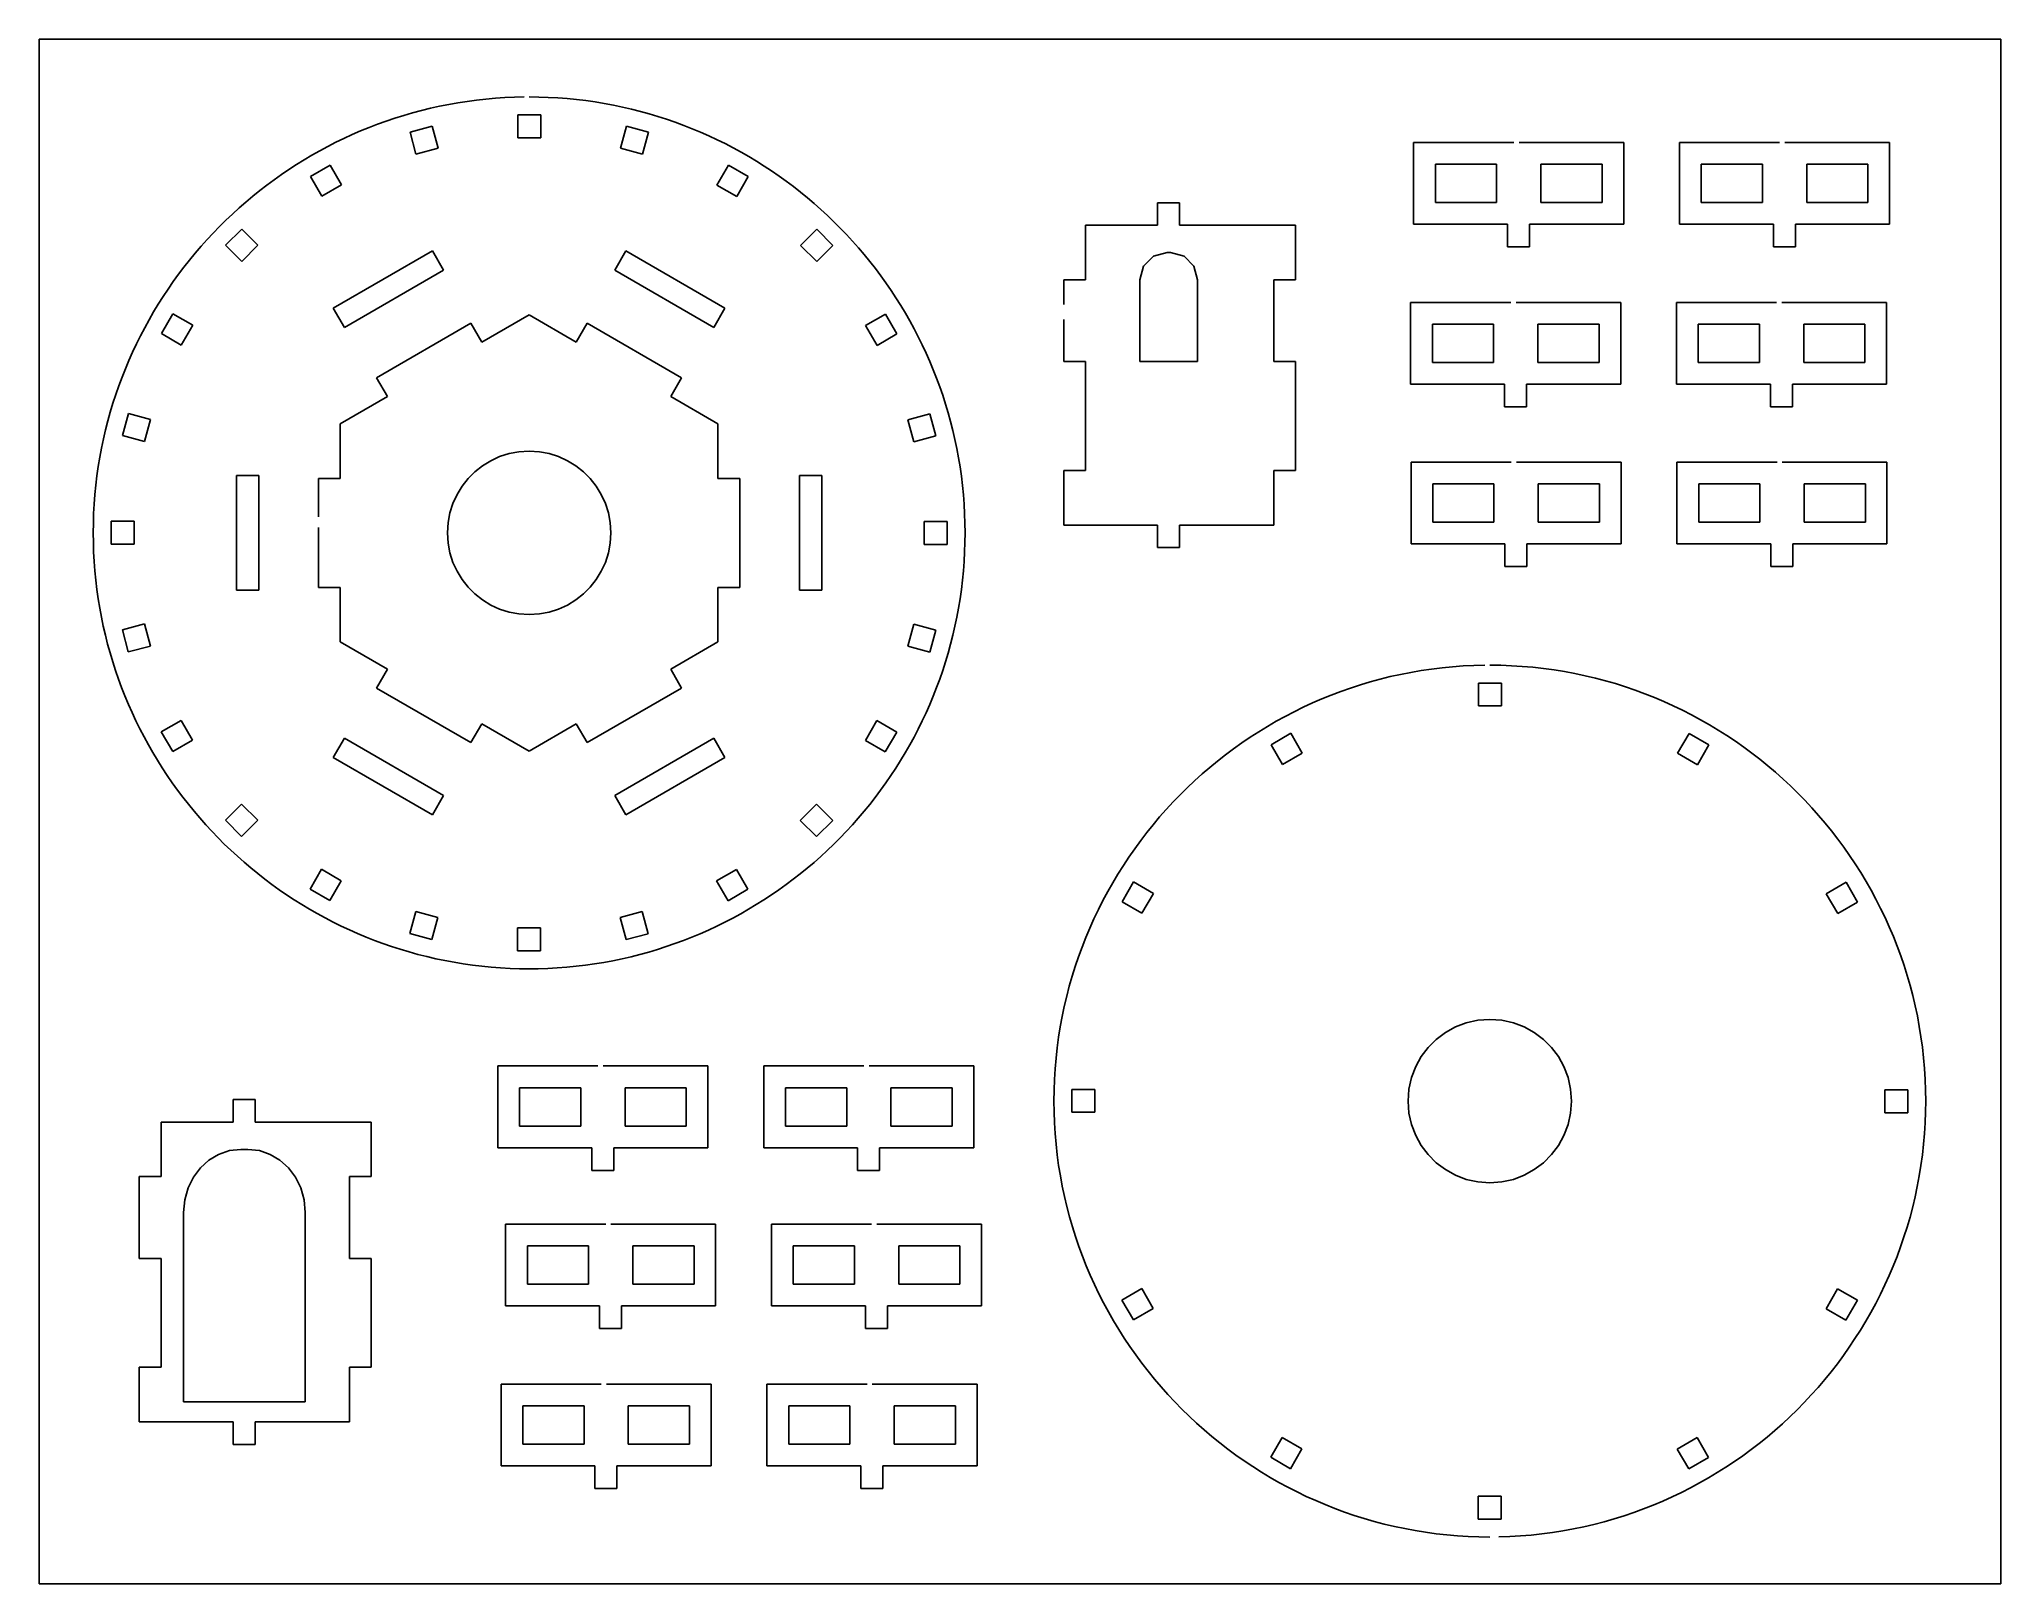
# Model space of a CAD drawing. Extents: x 302 to 619, y 367 to 617.
import ezdxf

# ---------------------------------------------------------------- set-up
doc = ezdxf.new("R2010")
doc.units = 0
doc.linetypes.add('AUSGEZOGEN', pattern=[0])
for name, color, linetype in [('01_DREHEN', 7, 'AUSGEZOGEN'), ('02_MITTEL', 2, 'AUSGEZOGEN'), ('03_DUENN', 1, 'AUSGEZOGEN')]:
    doc.layers.add(name, color=color, linetype=linetype)

msp = doc.modelspace()

# ---------------------------------------------------------------- linework, layer by layer
at = {"layer": '01_DREHEN'}
for p, q in [((369.450598, 606.60031), (367.959827, 606.33692)), ((370.951765, 606.832157), (369.450598, 606.60031)), ((372.462991, 607.032079), (370.951765, 606.832157)), ((373.98394, 607.199719), (372.462991, 607.032079)), ((375.51423, 607.334719), (373.98394, 607.199719)), ((377.053526, 607.436764), (375.51423, 607.334719)), ((378.601448, 607.50545), (377.053526, 607.436764)), ((380.157658, 607.540444), (378.601448, 607.50545)), ((382.532982, 607.528346), (380.982327, 607.545193)), ((384.075617, 607.478052), (382.532982, 607.528346)), ((385.60994, 607.394623), (384.075617, 607.478052)), ((387.135547, 607.278443), (385.60994, 607.394623)), ((388.652128, 607.129845), (387.135547, 607.278443)), ((390.159321, 606.949189), (388.652128, 607.129845)), ((391.656791, 606.73681), (390.159321, 606.949189)), ((393.144158, 606.493046), (391.656791, 606.73681)), ((394.621085, 606.218275), (393.144158, 606.493046)), ((357.846105, 603.639198), (356.451508, 603.136098)), ((359.253987, 604.113599), (357.846105, 603.639198)), ((360.674772, 604.5589), (359.253987, 604.113599)), ((362.108103, 604.974785), (360.674772, 604.5589)), ((363.553644, 605.360897), (362.108103, 604.974785)), ((365.011013, 605.716856), (363.553644, 605.360897)), ((366.479853, 606.042301), (365.011013, 605.716856)), ((367.959827, 606.33692), (366.479853, 606.042301)), ((396.087236, 605.912858), (394.621085, 606.218275)), ((397.542253, 605.577084), (396.087236, 605.912858)), ((398.985778, 605.211359), (397.542253, 605.577084)), ((400.417495, 604.815994), (398.985778, 605.211359)), ((401.837005, 604.391372), (400.417495, 604.815994)), ((403.244013, 603.937827), (401.837005, 604.391372)), ((404.638139, 603.455696), (403.244013, 603.937827)), ((406.019025, 602.945338), (404.638139, 603.455696)), ((349.689805, 600.202227), (348.382221, 599.534288)), ((351.012781, 600.843597), (349.689805, 600.202227)), ((352.350788, 601.458038), (351.012781, 600.843597)), ((353.703469, 602.045149), (352.350788, 601.458038)), ((355.07051, 602.604637), (353.703469, 602.045149)), ((356.451508, 603.136098), (355.07051, 602.604637)), ((407.386334, 602.407088), (406.019025, 602.945338)), ((408.739733, 601.841328), (407.386334, 602.407088)), ((410.07886, 601.248371), (408.739733, 601.841328)), ((411.403359, 600.628598), (410.07886, 601.248371)), ((412.712892, 599.982321), (411.403359, 600.628598)), ((540.365334, 600.174233), (524.155318, 600.174233)), ((524.155318, 600.174233), (524.155318, 586.944238)), ((558.161715, 600.174233), (541.21664, 600.174233)), ((558.161715, 586.944238), (558.161715, 600.174233)), ((583.408887, 600.174233), (567.19887, 600.174233)), ((567.19887, 600.174233), (567.19887, 586.944238)), ((601.205268, 600.174233), (584.260193, 600.174233)), ((601.205268, 586.944238), (601.205268, 600.174233)), ((344.55542, 597.374479), (343.312982, 596.603733)), ((345.814681, 598.120044), (344.55542, 597.374479)), ((347.090408, 598.840092), (345.814681, 598.120044)), ((348.382221, 599.534288), (347.090408, 598.840092)), ((414.007102, 599.309924), (412.712892, 599.982321)), ((415.28563, 598.611741), (414.007102, 599.309924)), ((416.548162, 597.888107), (415.28563, 598.611741)), ((417.794317, 597.139406), (416.548162, 597.888107)), ((419.023761, 596.365949), (417.794317, 597.139406)), ((339.690136, 594.144107), (338.518515, 593.276267)), ((340.879994, 594.9882), (339.690136, 594.144107)), ((342.087729, 595.808187), (340.879994, 594.9882)), ((343.312982, 596.603733), (342.087729, 595.808187)), ((420.236155, 595.568118), (419.023761, 596.365949)), ((421.431121, 594.746227), (420.236155, 595.568118)), ((422.608321, 593.900656), (421.431121, 594.746227)), ((423.767419, 593.03174), (422.608321, 593.900656)), ((336.231435, 591.470781), (335.116672, 590.533873)), ((337.36551, 592.385039), (336.231435, 591.470781)), ((338.518515, 593.276267), (337.36551, 592.385039)), ((424.908057, 592.139841), (423.767419, 593.03174)), ((426.029878, 591.225268), (424.908057, 592.139841)), ((427.132543, 590.288428), (426.029878, 591.225268)), ((331.891789, 587.590593), (330.85781, 586.566539)), ((332.946513, 588.59341), (331.891789, 587.590593)), ((334.021578, 589.57463), (332.946513, 588.59341)), ((335.116672, 590.533873), (334.021578, 589.57463)), ((428.215719, 589.329611), (427.132543, 590.288428)), ((429.279023, 588.349219), (428.215719, 589.329611)), ((430.322142, 587.347568), (429.279023, 588.349219)), ((482.718954, 586.764893), (482.718954, 590.424054)), ((482.718954, 590.424054), (486.274211, 590.424054)), ((486.274211, 590.424054), (486.274211, 586.764893)), ((328.853476, 584.45606), (327.883816, 583.370377)), ((329.844935, 585.521561), (328.853476, 584.45606)), ((330.85781, 586.566539), (329.844935, 585.521561)), ((431.344696, 586.325014), (430.322142, 587.347568)), ((432.346347, 585.281896), (431.344696, 586.325014)), ((433.326739, 584.218591), (432.346347, 585.281896)), ((471.041449, 577.944888), (471.041449, 586.764893)), ((471.041449, 586.764893), (482.718954, 586.764893)), ((486.274211, 586.764893), (505.046951, 586.764893)), ((505.046951, 586.764893), (505.046951, 577.944888)), ((524.155318, 586.944238), (539.361711, 586.944238)), ((539.361711, 586.944238), (539.361711, 583.285076)), ((542.916968, 583.285076), (542.916968, 586.944238)), ((542.916968, 586.944238), (558.161715, 586.944238)), ((567.19887, 586.944238), (582.405241, 586.944238)), ((582.405241, 586.944238), (582.405241, 583.285076)), ((585.960499, 583.285076), (585.960499, 586.944238)), ((585.960499, 586.944238), (601.205268, 586.944238)), ((326.0113, 581.139864), (325.109162, 579.995753)), ((326.936311, 582.264866), (326.0113, 581.139864)), ((327.883816, 583.370377), (326.936311, 582.264866)), ((434.285556, 583.135415), (433.326739, 584.218591)), ((435.222396, 582.03275), (434.285556, 583.135415)), ((436.136968, 580.910929), (435.222396, 582.03275)), ((539.361711, 583.285076), (542.916968, 583.285076)), ((582.405241, 583.285076), (585.960499, 583.285076)), ((324.230233, 578.832869), (323.374894, 577.651591)), ((325.109162, 579.995753), (324.230233, 578.832869)), ((437.028868, 579.770291), (436.136968, 580.910929)), ((437.897784, 578.611193), (437.028868, 579.770291)), ((438.743355, 577.433993), (437.897784, 578.611193)), ((467.513456, 573.928693), (467.513456, 577.944888)), ((467.513456, 577.944888), (471.041449, 577.944888)), ((505.046951, 577.944888), (501.518958, 577.944888)), ((501.518958, 577.944888), (501.518958, 564.714892)), ((321.736331, 575.235225), (320.953846, 574.000854)), ((322.543481, 576.452257), (321.736331, 575.235225)), ((323.374894, 577.651591), (322.543481, 576.452257)), ((439.565246, 576.239027), (438.743355, 577.433993)), ((440.363077, 575.026633), (439.565246, 576.239027)), ((441.136534, 573.797189), (440.363077, 575.026633)), ((320.19634, 572.749477), (319.464194, 571.481502)), ((320.953846, 574.000854), (320.19634, 572.749477)), ((441.885258, 572.551033), (441.136534, 573.797189)), ((442.608869, 571.288502), (441.885258, 572.551033)), ((539.880029, 574.295303), (523.670012, 574.295303)), ((523.670012, 574.295303), (523.670012, 561.065284)), ((557.67641, 574.295303), (540.731336, 574.295303)), ((557.67641, 561.065284), (557.67641, 574.295303)), ((582.923581, 574.295303), (566.713565, 574.295303)), ((566.713565, 574.295303), (566.713565, 561.065284)), ((600.71994, 574.295303), (583.774888, 574.295303)), ((600.71994, 561.065284), (600.71994, 574.295303)), ((318.077371, 568.897048), (317.423411, 567.581308)), ((318.757744, 570.197238), (318.077371, 568.897048)), ((319.464194, 571.481502), (318.757744, 570.197238)), ((443.307052, 570.009974), (442.608869, 571.288502)), ((443.979449, 568.715764), (443.307052, 570.009974)), ((444.625725, 567.40623), (443.979449, 568.715764)), ((467.513456, 564.714892), (467.513456, 571.524806)), ((316.796222, 566.250358), (316.196163, 564.904555)), ((317.423411, 567.581308), (316.796222, 566.250358)), ((445.245498, 566.081732), (444.625725, 567.40623)), ((445.838456, 564.742605), (445.245498, 566.081732)), ((315.078845, 562.1698), (314.562305, 560.781566)), ((315.62357, 563.544235), (315.078845, 562.1698)), ((316.196163, 564.904555), (315.62357, 563.544235)), ((446.404216, 563.389207), (445.838456, 564.742605)), ((446.942466, 562.021897), (446.404216, 563.389207)), ((447.452824, 560.641011), (446.942466, 562.021897)), ((471.041449, 564.714892), (467.513456, 564.714892)), ((471.041449, 547.074882), (471.041449, 564.714892)), ((501.518958, 564.714892), (505.046951, 564.714892)), ((505.046951, 564.714892), (505.046951, 562.509784)), ((505.046951, 562.509784), (505.046951, 560.304699)), ((314.074304, 559.379912), (313.615226, 557.965175)), ((314.562305, 560.781566), (314.074304, 559.379912)), ((447.934954, 559.246885), (447.452824, 560.641011)), ((448.388499, 557.839877), (447.934954, 559.246885)), ((505.046951, 560.304699), (505.046951, 558.099636)), ((523.670012, 561.065284), (538.876406, 561.065284)), ((538.876406, 561.065284), (538.876406, 557.406146)), ((542.431663, 557.406146), (542.431663, 561.065284)), ((542.431663, 561.065284), (557.67641, 561.065284)), ((566.713565, 561.065284), (581.919936, 561.065284)), ((581.919936, 561.065284), (581.919936, 557.406146)), ((585.475193, 557.406146), (585.475193, 561.065284)), ((585.475193, 561.065284), (600.71994, 561.065284)), ((313.185406, 556.537714), (312.785203, 555.097908)), ((313.615226, 557.965175), (313.185406, 556.537714)), ((448.813144, 556.420368), (448.388499, 557.839877)), ((449.208487, 554.988649), (448.813144, 556.420368)), ((505.046951, 558.099636), (505.046951, 555.894596)), ((505.046951, 555.894596), (505.046951, 553.689601)), ((538.876406, 557.406146), (542.431663, 557.406146)), ((581.919936, 557.406146), (585.475193, 557.406146)), ((312.414974, 553.646095), (312.075056, 552.18261)), ((312.785203, 555.097908), (312.414974, 553.646095)), ((449.574212, 553.545125), (449.208487, 554.988649)), ((449.909985, 552.090108), (449.574212, 553.545125)), ((505.046951, 553.689601), (505.046951, 551.484649)), ((311.765852, 550.707833), (311.487655, 549.222125)), ((312.075056, 552.18261), (311.765852, 550.707833)), ((450.215425, 550.623957), (449.909985, 552.090108)), ((450.490174, 549.14703), (450.215425, 550.623957)), ((505.046951, 551.484649), (505.046951, 549.279744)), ((311.025843, 546.219297), (310.842924, 544.702897)), ((311.240888, 547.725819), (311.025843, 546.219297)), ((311.487655, 549.222125), (311.240888, 547.725819)), ((450.733938, 547.659663), (450.490174, 549.14703)), ((450.946317, 546.162193), (450.733938, 547.659663)), ((451.126973, 544.655), (450.946317, 546.162193)), ((467.513456, 538.2549), (467.513456, 547.074882)), ((467.513456, 547.074882), (471.041449, 547.074882)), ((505.046951, 547.074882), (501.518958, 547.074882)), ((501.518958, 547.074882), (501.519831, 538.2549)), ((505.046951, 549.279744), (505.046951, 547.074882)), ((539.942922, 548.41635), (523.732928, 548.41635)), ((523.732928, 548.41635), (523.732928, 535.186354)), ((557.739304, 548.41635), (540.794229, 548.41635)), ((557.739304, 535.186354), (557.739304, 548.41635)), ((582.986475, 548.41635), (566.776459, 548.41635)), ((566.776459, 548.41635), (566.776459, 535.186354)), ((600.782856, 548.41635), (583.837781, 548.41635)), ((600.782856, 535.186354), (600.782856, 548.41635)), ((310.692467, 543.176975), (310.574808, 541.64189)), ((310.842924, 544.702897), (310.692467, 543.176975)), ((451.275571, 543.13842), (451.126973, 544.655)), ((451.391751, 541.612812), (451.275571, 543.13842)), ((310.490327, 540.097979), (310.439383, 538.545644)), ((310.574808, 541.64189), (310.490327, 540.097979)), ((451.47518, 540.078489), (451.391751, 541.612812)), ((451.525474, 538.535854), (451.47518, 540.078489)), ((310.439383, 538.545644), (310.422334, 536.985199)), ((310.422334, 536.985199), (310.422334, 536.985199)), ((310.422334, 536.985199), (310.439182, 535.434545)), ((451.525451, 535.433514), (451.542321, 536.985199)), ((451.542321, 536.985199), (451.525474, 538.535854)), ((451.542321, 536.985199), (451.542321, 536.985199)), ((482.719828, 538.2549), (467.513456, 538.2549)), ((482.719828, 534.595738), (482.719828, 538.2549)), ((501.519831, 538.2549), (486.275085, 538.2549)), ((486.275085, 538.2549), (486.275085, 534.595738)), ((310.439182, 535.434545), (310.489476, 533.891911)), ((310.489476, 533.891911), (310.572903, 532.357588)), ((451.39155, 532.354496), (451.47509, 533.889827)), ((451.47509, 533.889827), (451.525451, 535.433514)), ((486.275085, 534.595738), (482.719828, 534.595738)), ((523.732928, 535.186354), (538.9393, 535.186354)), ((538.9393, 535.186354), (538.9393, 531.527192)), ((542.494557, 531.527192), (542.494557, 535.186354)), ((542.494557, 535.186354), (557.739304, 535.186354)), ((566.776459, 535.186354), (581.982853, 535.186354)), ((581.982853, 535.186354), (581.982853, 531.527192)), ((585.538087, 531.527192), (585.538087, 535.186354)), ((585.538087, 535.186354), (600.782856, 535.186354)), ((310.572903, 532.357588), (310.689085, 530.831979)), ((310.689085, 530.831979), (310.837682, 529.3154)), ((451.126413, 529.310292), (451.275212, 530.82788)), ((451.275212, 530.82788), (451.39155, 532.354496)), ((538.9393, 531.527192), (542.494557, 531.527192)), ((581.982853, 531.527192), (585.538087, 531.527192)), ((310.837682, 529.3154), (311.018361, 527.808206)), ((311.018361, 527.808206), (311.230739, 526.310758)), ((450.73284, 526.303701), (450.945511, 527.802136)), ((450.945511, 527.802136), (451.126413, 529.310292)), ((311.230739, 526.310758), (311.474482, 524.823369)), ((311.474482, 524.823369), (311.749252, 523.346443)), ((450.213655, 523.337526), (450.488785, 524.815394)), ((450.488785, 524.815394), (450.73284, 526.303701)), ((311.749252, 523.346443), (312.054692, 521.880291)), ((312.054692, 521.880291), (312.390442, 520.425274)), ((449.571614, 520.414543), (449.907813, 521.870456)), ((449.907813, 521.870456), (450.213655, 523.337526)), ((312.390442, 520.425274), (312.756168, 518.981749)), ((312.756168, 518.981749), (313.151533, 517.550031)), ((448.809538, 517.537553), (449.205395, 518.970123)), ((449.205395, 518.970123), (449.571614, 520.414543)), ((313.151533, 517.550031), (313.576156, 516.130523)), ((313.576156, 516.130523), (314.0297, 514.723515)), ((314.0297, 514.723515), (314.511831, 513.329411)), ((447.447447, 513.314446), (447.930206, 514.709356)), ((447.930206, 514.709356), (448.384355, 516.117193)), ((448.384355, 516.117193), (448.809538, 517.537553)), ((523.69253, 514.408454), (522.032056, 514.081306)), ((525.366489, 514.696308), (523.69253, 514.408454)), ((527.05342, 514.944351), (525.366489, 514.696308)), ((528.752829, 515.152115), (527.05342, 514.944351)), ((530.464224, 515.319061), (528.752829, 515.152115)), ((532.187067, 515.444696), (530.464224, 515.319061)), ((533.920886, 515.528527), (532.187067, 515.444696)), ((535.665168, 515.570062), (533.920886, 515.528527)), ((538.251326, 515.55308), (536.489837, 515.574834)), ((540.002417, 515.488179), (538.251326, 515.55308)), ((541.742645, 515.380669), (540.002417, 515.488179)), ((543.471446, 515.231018), (541.742645, 515.380669)), ((545.188308, 515.039743), (543.471446, 515.231018)), ((546.89278, 514.807381), (545.188308, 515.039743)), ((548.584281, 514.534425), (546.89278, 514.807381)), ((550.26234, 514.221413), (548.584281, 514.534425)), ((314.511831, 513.329411), (315.022211, 511.948502)), ((315.022211, 511.948502), (315.560439, 510.581192)), ((446.397495, 510.564704), (446.93644, 511.932776)), ((446.93644, 511.932776), (447.447447, 513.314446)), ((512.380191, 511.321191), (510.82808, 510.732984)), ((513.949305, 511.873622), (512.380191, 511.321191)), ((515.534886, 512.389738), (513.949305, 511.873622)), ((517.136463, 512.869068), (515.534886, 512.389738)), ((518.753519, 513.31112), (517.136463, 512.869068)), ((520.385541, 513.715357), (518.753519, 513.31112)), ((522.032056, 514.081306), (520.385541, 513.715357)), ((551.92642, 513.868816), (550.26234, 514.221413)), ((553.576028, 513.47717), (551.92642, 513.868816)), ((555.210648, 513.046991), (553.576028, 513.47717)), ((556.829766, 512.578773), (555.210648, 513.046991)), ((558.432865, 512.073052), (556.829766, 512.578773)), ((560.019454, 511.530322), (558.432865, 512.073052)), ((561.588971, 510.951097), (560.019454, 511.530322)), ((315.560439, 510.581192), (316.126199, 509.227794)), ((316.126199, 509.227794), (316.719156, 507.888667)), ((445.237299, 507.870722), (445.830995, 509.210567)), ((445.830995, 509.210567), (446.397495, 510.564704)), ((504.799442, 508.032236), (503.339742, 507.27258)), ((506.278609, 508.758602), (504.799442, 508.032236)), ((507.776774, 509.451185), (506.278609, 508.758602)), ((509.293443, 510.109469), (507.776774, 509.451185)), ((510.82808, 510.732984), (509.293443, 510.109469)), ((563.14097, 510.335894), (561.588971, 510.951097)), ((564.67489, 509.685205), (563.14097, 510.335894)), ((566.190238, 508.999589), (564.67489, 509.685205)), ((567.686521, 508.279518), (566.190238, 508.999589)), ((569.163179, 507.525508), (567.686521, 508.279518)), ((316.719156, 507.888667), (317.33893, 506.564169)), ((317.33893, 506.564169), (317.985206, 505.254635)), ((317.985206, 505.254635), (318.657604, 503.960426)), ((443.296388, 503.940509), (443.969637, 505.235347)), ((443.969637, 505.235347), (444.61672, 506.545552)), ((444.61672, 506.545552), (445.237299, 507.870722)), ((500.480832, 505.655434), (499.082628, 504.79893)), ((501.900049, 506.480148), (500.480832, 505.655434)), ((503.339742, 507.27258), (501.900049, 506.480148)), ((570.619742, 506.738072), (569.163179, 507.525508)), ((572.055672, 505.917748), (570.619742, 506.738072)), ((573.470475, 505.065008), (572.055672, 505.917748)), ((574.863639, 504.180389), (573.470475, 505.065008)), ((318.657604, 503.960426), (319.355787, 502.681898)), ((319.355787, 502.681898), (320.079419, 501.419366)), ((441.872802, 501.39824), (442.597331, 502.661354)), ((442.597331, 502.661354), (443.296388, 503.940509)), ((495.018939, 502.043744), (493.70972, 501.065123)), ((496.351167, 502.992592), (495.018939, 502.043744)), ((497.705909, 503.911152), (496.351167, 502.992592)), ((499.082628, 504.79893), (497.705909, 503.911152)), ((576.234623, 503.264405), (574.863639, 504.180389)), ((577.582957, 502.317551), (576.234623, 503.264405)), ((578.908106, 501.340341), (577.582957, 502.317551)), ((320.079419, 501.419366), (320.828121, 500.17321)), ((320.828121, 500.17321), (321.601578, 498.943767)), ((321.601578, 498.943767), (322.399408, 497.731394)), ((439.5499, 497.708678), (440.348739, 498.921566)), ((440.348739, 498.921566), (441.123159, 500.151524)), ((441.123159, 500.151524), (441.872802, 501.39824)), ((491.162252, 499.020553), (489.925014, 497.955614)), ((492.423978, 500.057243), (491.162252, 499.020553)), ((493.70972, 501.065123), (492.423978, 500.057243)), ((580.209574, 500.333313), (578.908106, 501.340341)), ((581.486802, 499.29696), (580.209574, 500.333313)), ((582.739343, 498.231773), (581.486802, 499.29696)), ((322.399408, 497.731394), (323.2213, 496.536407)), ((323.2213, 496.536407), (324.066872, 495.359207)), ((324.066872, 495.359207), (324.935786, 494.200108)), ((437.010409, 494.176115), (437.880399, 495.335617)), ((437.880399, 495.335617), (438.727001, 496.513265)), ((438.727001, 496.513265), (439.5499, 497.708678)), ((487.526054, 495.742911), (486.365321, 494.596157)), ((488.712775, 496.862895), (487.526054, 495.742911)), ((489.925014, 497.955614), (488.712775, 496.862895)), ((583.966635, 497.138293), (582.739343, 498.231773)), ((585.16821, 496.017033), (583.966635, 497.138293)), ((586.343505, 494.868486), (585.16821, 496.017033)), ((324.935786, 494.200108), (325.827709, 493.059469)), ((325.827709, 493.059469), (326.742259, 491.937649)), ((435.201741, 491.912939), (436.11741, 493.035095)), ((436.11741, 493.035095), (437.010409, 494.176115)), ((484.123898, 492.224328), (483.044195, 491.000262)), ((485.231111, 493.423124), (484.123898, 492.224328)), ((486.365321, 494.596157), (485.231111, 493.423124)), ((587.492052, 493.69319), (586.343505, 494.868486)), ((588.613312, 492.491638), (587.492052, 493.69319)), ((589.706793, 491.264324), (588.613312, 492.491638)), ((326.742259, 491.937649), (327.679121, 490.834983)), ((327.679121, 490.834983), (328.637916, 489.751808)), ((328.637916, 489.751808), (329.618331, 488.688504)), ((432.322219, 488.662988), (433.303798, 489.726516)), ((433.303798, 489.726516), (434.263758, 490.80996)), ((434.263758, 490.80996), (435.201741, 491.912939)), ((481.992495, 489.75144), (480.969314, 488.478333)), ((483.044195, 491.000262), (481.992495, 489.75144)), ((590.771979, 490.011805), (589.706793, 491.264324)), ((591.808332, 488.734554), (590.771979, 490.011805)), ((329.618331, 488.688504), (330.619982, 487.645408)), ((330.619982, 487.645408), (331.642536, 486.622832)), ((331.642536, 486.622832), (332.685632, 485.62118)), ((429.251243, 485.59517), (430.295595, 486.596957)), ((430.295595, 486.596957), (431.319358, 487.619666)), ((431.319358, 487.619666), (432.322219, 488.662988)), ((479.010481, 485.861372), (478.075814, 484.518482)), ((479.975146, 487.18148), (479.010481, 485.861372)), ((480.969314, 488.478333), (479.975146, 487.18148)), ((592.815361, 487.433086), (591.808332, 488.734554)), ((593.792571, 486.107938), (592.815361, 487.433086)), ((594.739426, 484.759626), (593.792571, 486.107938)), ((332.685632, 485.62118), (333.748936, 484.640789)), ((333.748936, 484.640789), (334.832111, 483.681993)), ((334.832111, 483.681993), (335.934777, 482.745131)), ((335.934777, 482.745131), (337.056597, 481.830582)), ((424.875148, 481.804438), (425.99829, 482.718965)), ((425.99829, 482.718965), (427.102255, 483.655827)), ((427.102255, 483.655827), (428.186685, 484.61469)), ((428.186685, 484.61469), (429.251243, 485.59517)), ((477.171682, 483.153345), (476.298577, 481.766433)), ((478.075814, 484.518482), (477.171682, 483.153345)), ((595.655408, 483.388619), (594.739426, 484.759626)), ((596.540028, 481.995456), (595.655408, 483.388619)), ((337.056597, 481.830582), (338.197236, 480.938658)), ((338.197236, 480.938658), (339.356335, 480.069744)), ((339.356335, 480.069744), (340.533557, 479.224172)), ((421.394223, 479.198365), (422.572767, 480.043779)), ((422.572767, 480.043779), (423.73321, 480.912582)), ((423.73321, 480.912582), (424.875148, 481.804438)), ((475.456971, 480.358282), (474.647379, 478.929364)), ((476.298577, 481.766433), (475.456971, 480.358282)), ((597.392768, 480.580652), (596.540028, 481.995456)), ((598.213092, 479.144722), (597.392768, 480.580652)), ((340.533557, 479.224172), (341.728522, 478.402281)), ((341.728522, 478.402281), (342.940895, 477.60445)), ((342.940895, 477.60445), (344.170337, 476.830993)), ((344.170337, 476.830993), (345.416493, 476.082291)), ((416.505753, 476.057536), (417.753298, 476.805902)), ((417.753298, 476.805902), (418.98413, 477.579067)), ((418.98413, 477.579067), (420.197892, 478.376674)), ((420.197892, 478.376674), (421.394223, 479.198365)), ((473.870315, 477.480194), (473.126274, 476.011265)), ((474.647379, 478.929364), (473.870315, 477.480194)), ((599.000527, 477.688159), (598.213092, 479.144722)), ((599.754516, 476.211501), (599.000527, 477.688159)), ((345.416493, 476.082291), (346.679026, 475.358659)), ((346.679026, 475.358659), (347.957554, 474.660476)), ((347.957554, 474.660476), (349.251764, 473.988078)), ((349.251764, 473.988078), (350.561296, 473.341802)), ((350.561296, 473.341802), (351.885795, 472.722028)), ((410.029328, 472.699604), (411.35526, 473.318817)), ((411.35526, 473.318817), (412.666226, 473.964578)), ((412.666226, 473.964578), (413.96187, 474.636505)), ((413.96187, 474.636505), (415.241832, 475.334285)), ((415.241832, 475.334285), (416.505753, 476.057536)), ((472.415746, 474.523069), (471.739249, 473.016145)), ((473.126274, 476.011265), (472.415746, 474.523069)), ((600.47461, 474.715218), (599.754516, 476.211501)), ((601.160224, 473.19987), (600.47461, 474.715218)), ((601.810892, 471.66595), (601.160224, 473.19987)), ((351.885795, 472.722028), (353.224922, 472.129071)), ((353.224922, 472.129071), (354.57832, 471.563311)), ((354.57832, 471.563311), (355.94563, 471.025061)), ((355.94563, 471.025061), (357.326539, 470.514703)), ((357.326539, 470.514703), (358.720643, 470.032572)), ((358.720643, 470.032572), (360.127651, 469.579028)), ((401.778735, 469.561038), (403.187199, 470.013732)), ((403.187199, 470.013732), (404.582781, 470.495033)), ((404.582781, 470.495033), (405.965146, 471.00463)), ((405.965146, 471.00463), (407.333912, 471.542163)), ((407.333912, 471.542163), (408.688766, 472.107274)), ((408.688766, 472.107274), (410.029328, 472.699604)), ((470.490338, 469.948036), (469.918909, 468.387838)), ((471.097274, 471.490962), (470.490338, 469.948036)), ((471.739249, 473.016145), (471.097274, 471.490962)), ((602.426117, 470.113974), (601.810892, 471.66595)), ((603.005342, 468.544434), (602.426117, 470.113974)), ((360.127651, 469.579028), (361.547181, 469.154405)), ((361.547181, 469.154405), (362.978877, 468.75904)), ((362.978877, 468.75904), (364.422402, 468.393314)), ((364.422402, 468.393314), (365.877419, 468.057564)), ((365.877419, 468.057564), (367.34357, 467.752124)), ((367.34357, 467.752124), (368.820519, 467.477354)), ((368.820519, 467.477354), (370.307886, 467.233611)), ((370.307886, 467.233611), (371.805334, 467.021211)), ((371.805334, 467.021211), (373.312528, 466.840554)), ((373.312528, 466.840554), (374.829107, 466.691957)), ((387.062559, 466.685706), (388.580596, 466.83287)), ((388.580596, 466.83287), (390.089268, 467.01216)), ((390.089268, 467.01216), (391.588194, 467.223216)), ((391.588194, 467.223216), (393.077017, 467.465726)), ((393.077017, 467.465726), (394.555423, 467.739288)), ((394.555423, 467.739288), (396.023052, 468.043585)), ((396.023052, 468.043585), (397.479548, 468.37826)), ((397.479548, 468.37826), (398.924551, 468.742955)), ((398.924551, 468.742955), (400.357725, 469.137334)), ((400.357725, 469.137334), (401.778735, 469.561038)), ((469.383505, 466.810927), (468.88464, 465.217752)), ((469.918909, 468.387838), (469.383505, 466.810927)), ((603.548072, 466.957846), (603.005342, 468.544434)), ((604.053793, 465.354745), (603.548072, 466.957846)), ((374.829107, 466.691957), (376.354716, 466.575775)), ((376.354716, 466.575775), (377.889039, 466.492348)), ((377.889039, 466.492348), (379.431696, 466.442053)), ((379.431696, 466.442053), (380.982327, 466.425206)), ((380.982327, 466.425206), (382.455625, 466.440462)), ((382.455625, 466.440462), (383.999716, 466.489144)), ((383.999716, 466.489144), (385.535495, 466.571027)), ((385.535495, 466.571027), (387.062559, 466.685706)), ((468.422806, 463.608828), (467.998497, 461.984648)), ((468.88464, 465.217752), (468.422806, 463.608828)), ((604.522011, 463.735628), (604.053793, 465.354745)), ((604.95219, 462.101008), (604.522011, 463.735628)), ((467.998497, 461.984648), (467.612205, 460.345748)), ((605.343835, 460.4514), (604.95219, 462.101008)), ((605.696411, 458.78732), (605.343835, 460.4514)), ((467.264469, 458.692601), (466.955759, 457.025698)), ((467.612205, 460.345748), (467.264469, 458.692601)), ((606.009445, 457.109261), (605.696411, 458.78732)), ((466.686589, 455.345578), (466.457453, 453.652711)), ((466.955759, 457.025698), (466.686589, 455.345578)), ((606.2824, 455.417759), (606.009445, 457.109261)), ((606.514762, 453.71331), (606.2824, 455.417759)), ((466.268844, 451.947589), (466.121276, 450.23075)), ((466.457453, 453.652711), (466.268844, 451.947589)), ((606.706015, 451.996427), (606.514762, 453.71331)), ((606.855666, 450.267625), (606.706015, 451.996427)), ((392.119128, 450.692805), (375.909111, 450.692805)), ((375.909111, 450.692805), (375.909111, 437.462808)), ((409.915508, 450.692805), (392.970434, 450.692805)), ((409.915508, 437.462808), (409.915508, 450.692805)), ((435.162658, 450.692805), (418.952642, 450.692805)), ((418.952642, 450.692805), (418.952642, 437.462808)), ((452.959039, 450.692805), (436.013964, 450.692805)), ((452.959039, 437.462808), (452.959039, 450.692805)), ((466.015266, 448.502687), (465.951284, 446.763872)), ((466.121276, 450.23075), (466.015266, 448.502687)), ((606.9632, 448.52742), (606.855666, 450.267625)), ((607.028101, 446.776305), (606.9632, 448.52742)), ((333.089307, 441.609446), (333.089307, 445.268608)), ((333.089307, 445.268608), (336.644541, 445.268608)), ((336.644541, 445.268608), (336.644541, 441.609446)), ((465.951284, 446.763872), (465.929845, 445.014818)), ((465.929845, 445.014818), (465.951575, 443.253331)), ((607.027989, 443.248917), (607.049831, 445.014818)), ((607.049831, 445.014818), (607.028101, 446.776305)), ((321.411803, 432.789442), (321.411803, 441.609446)), ((321.411803, 441.609446), (333.089307, 441.609446)), ((336.644541, 441.609446), (355.417304, 441.609446)), ((355.417304, 441.609446), (355.417304, 432.789442)), ((465.951575, 443.253331), (466.016476, 441.502238)), ((466.016476, 441.502238), (466.12401, 439.762034)), ((606.854703, 439.748905), (606.962774, 441.493434)), ((606.962774, 441.493434), (607.027989, 443.248917)), ((466.12401, 439.762034), (466.27366, 438.033232)), ((606.70429, 438.015847), (606.854703, 439.748905)), ((375.909111, 437.462808), (391.115504, 437.462808)), ((391.115504, 437.462808), (391.115504, 433.803647)), ((394.670739, 433.803647), (394.670739, 437.462808)), ((394.670739, 437.462808), (409.915508, 437.462808)), ((418.952642, 437.462808), (434.159034, 437.462808)), ((434.159034, 437.462808), (434.159034, 433.803647)), ((437.714292, 433.803647), (437.714292, 437.462808)), ((437.714292, 437.462808), (452.959039, 437.462808)), ((466.27366, 438.033232), (466.464913, 436.316348)), ((466.464913, 436.316348), (466.697275, 434.611899)), ((606.27857, 434.586203), (606.512074, 436.294774)), ((606.512074, 436.294774), (606.70429, 438.015847)), ((317.883787, 428.773247), (317.883787, 432.789442)), ((317.883787, 432.789442), (321.411803, 432.789442)), ((355.417304, 432.789442), (351.889311, 432.789442)), ((351.889311, 432.789442), (351.889311, 419.559446)), ((391.115504, 433.803647), (394.670739, 433.803647)), ((434.159034, 433.803647), (437.714292, 433.803647)), ((466.697275, 434.611899), (466.970231, 432.920398)), ((466.970231, 432.920398), (467.283265, 431.242338)), ((605.68969, 431.208622), (606.00427, 432.890647)), ((606.00427, 432.890647), (606.27857, 434.586203)), ((317.883787, 426.36936), (317.883787, 428.773247)), ((467.283265, 431.242338), (467.635863, 429.578236)), ((467.635863, 429.578236), (468.027486, 427.928628)), ((604.941795, 427.887228), (605.335367, 429.540644)), ((605.335367, 429.540644), (605.68969, 431.208622)), ((317.883787, 419.559446), (317.883787, 426.36936)), ((468.027486, 427.928628), (468.457687, 426.294007)), ((468.457687, 426.294007), (468.925883, 424.67489)), ((604.039029, 424.626164), (604.509511, 426.248911)), ((604.509511, 426.248911), (604.941795, 427.887228)), ((393.376588, 425.077936), (377.166571, 425.077936)), ((377.166571, 425.077936), (377.166571, 411.84794)), ((411.172946, 425.077936), (394.227894, 425.077936)), ((411.172946, 411.84794), (411.172946, 425.077936)), ((436.420118, 425.077936), (420.210102, 425.077936)), ((420.210102, 425.077936), (420.210102, 411.84794)), ((454.216499, 425.077936), (437.271424, 425.077936)), ((454.216499, 411.84794), (454.216499, 425.077936)), ((468.925883, 424.67489), (469.431626, 423.071791)), ((469.431626, 423.071791), (469.974356, 421.485224)), ((602.985492, 421.429531), (603.530844, 423.019525)), ((603.530844, 423.019525), (604.039029, 424.626164)), ((321.411803, 419.559446), (317.883787, 419.559446)), ((321.411803, 401.919436), (321.411803, 419.559446)), ((351.889311, 419.559446), (355.417304, 419.559446)), ((355.417304, 419.559446), (355.417304, 417.354338)), ((469.974356, 421.485224), (470.55358, 419.915684)), ((470.55358, 419.915684), (471.168784, 418.363685)), ((601.785307, 418.301472), (602.403468, 419.856675)), ((602.403468, 419.856675), (602.985492, 421.429531)), ((355.417304, 417.354338), (355.417304, 415.149253)), ((471.168784, 418.363685), (471.819451, 416.829766)), ((471.819451, 416.829766), (472.505088, 415.314418)), ((600.442641, 415.246112), (601.131527, 416.764439)), ((601.131527, 416.764439), (601.785307, 418.301472)), ((355.417304, 415.149253), (355.417304, 412.94419)), ((355.417304, 412.94419), (355.417304, 410.73915)), ((472.505088, 415.314418), (473.225159, 413.818157)), ((473.225159, 413.818157), (473.979171, 412.341477)), ((598.961569, 412.26757), (599.719142, 413.746961)), ((599.719142, 413.746961), (600.442641, 415.246112)), ((355.417304, 410.73915), (355.417304, 408.534154)), ((377.166571, 411.84794), (392.372942, 411.84794)), ((392.372942, 411.84794), (392.372942, 408.188779)), ((395.928199, 408.188779), (395.928199, 411.84794)), ((395.928199, 411.84794), (411.172946, 411.84794)), ((420.210102, 411.84794), (435.416494, 411.84794)), ((435.416494, 411.84794), (435.416494, 408.188779)), ((438.971752, 408.188779), (438.971752, 411.84794)), ((438.971752, 411.84794), (454.216499, 411.84794)), ((473.979171, 412.341477), (474.766584, 410.884936)), ((474.766584, 410.884936), (475.58693, 409.448984)), ((597.34626, 409.369969), (598.170437, 410.808386)), ((598.170437, 410.808386), (598.961569, 412.26757)), ((355.417304, 408.534154), (355.417304, 406.329203)), ((392.372942, 408.188779), (395.928199, 408.188779)), ((435.416494, 408.188779), (438.971752, 408.188779)), ((475.58693, 409.448984), (476.439648, 408.03418)), ((476.439648, 408.03418), (477.324267, 406.641039)), ((477.324267, 406.641039), (478.240273, 405.270033)), ((594.680595, 405.184387), (595.600813, 406.557455)), ((595.600813, 406.557455), (596.489554, 407.952813)), ((596.489554, 407.952813), (597.34626, 409.369969)), ((355.417304, 406.329203), (355.417304, 404.124297)), ((355.417304, 404.124297), (355.417304, 401.919436)), ((478.240273, 405.270033), (479.187105, 403.921698)), ((479.187105, 403.921698), (480.164315, 402.59655)), ((592.747682, 402.507207), (593.729373, 403.834125)), ((593.729373, 403.834125), (594.680595, 405.184387)), ((317.883787, 393.099453), (317.883787, 401.919436)), ((317.883787, 401.919436), (321.411803, 401.919436)), ((355.417304, 401.919436), (351.889311, 401.919436)), ((351.889311, 401.919436), (351.890185, 393.099453)), ((480.164315, 402.59655), (481.171343, 401.295104)), ((481.171343, 401.295104), (482.207719, 400.017853)), ((590.69498, 399.925442), (591.736061, 401.204149)), ((591.736061, 401.204149), (592.747682, 402.507207)), ((392.639685, 399.199005), (376.429668, 399.199005)), ((376.429668, 399.199005), (376.429668, 385.968987)), ((410.436044, 399.199005), (393.490992, 399.199005)), ((410.436044, 385.968987), (410.436044, 399.199005)), ((435.683215, 399.199005), (419.473199, 399.199005)), ((419.473199, 399.199005), (419.473199, 385.968987)), ((453.479596, 399.199005), (436.534521, 399.199005)), ((453.479596, 385.968987), (453.479596, 399.199005)), ((482.207719, 400.017853), (483.272882, 398.765313)), ((483.272882, 398.765313), (484.366363, 397.53802)), ((484.366363, 397.53802), (485.487623, 396.336468)), ((587.400313, 396.240674), (588.526591, 397.443189)), ((588.526591, 397.443189), (589.625001, 398.671624)), ((589.625001, 398.671624), (590.69498, 399.925442)), ((485.487623, 396.336468), (486.63617, 395.16115)), ((486.63617, 395.16115), (487.811465, 394.012604)), ((487.811465, 394.012604), (489.01304, 392.891344)), ((583.859282, 392.793756), (585.066143, 393.915443)), ((585.066143, 393.915443), (586.246658, 395.064594)), ((586.246658, 395.064594), (587.400313, 396.240674)), ((333.09018, 393.099453), (317.883787, 393.099453)), ((333.09018, 389.440292), (333.09018, 393.099453)), ((351.890185, 393.099453), (336.645438, 393.099453)), ((336.645438, 393.099453), (336.645438, 389.440292)), ((489.01304, 392.891344), (490.240333, 391.797863)), ((490.240333, 391.797863), (491.492873, 390.732699)), ((491.492873, 390.732699), (492.770124, 389.696323)), ((580.085798, 389.598602), (581.368583, 390.634822)), ((581.368583, 390.634822), (582.62659, 391.70003)), ((582.62659, 391.70003), (583.859282, 392.793756)), ((336.645438, 389.440292), (333.09018, 389.440292)), ((492.770124, 389.696323), (494.07157, 388.689295)), ((494.07157, 388.689295), (495.396717, 387.712107)), ((495.396717, 387.712107), (496.745053, 386.765253)), ((576.093821, 386.669145), (577.447914, 387.61526)), ((577.447914, 387.61526), (578.77873, 388.59191)), ((578.77873, 388.59191), (580.085798, 389.598602)), ((376.429668, 385.968987), (391.63604, 385.968987)), ((391.63604, 385.968987), (391.63604, 382.309848)), ((395.191296, 382.309848), (395.191296, 385.968987)), ((395.191296, 385.968987), (410.436044, 385.968987)), ((419.473199, 385.968987), (434.679592, 385.968987)), ((434.679592, 385.968987), (434.679592, 382.309848)), ((438.234849, 382.309848), (438.234849, 385.968987)), ((438.234849, 385.968987), (453.479596, 385.968987)), ((496.745053, 386.765253), (498.116059, 385.849247)), ((498.116059, 385.849247), (499.509199, 384.96465)), ((499.509199, 384.96465), (500.924004, 384.11191)), ((571.897284, 384.01932), (573.318002, 384.87067)), ((573.318002, 384.87067), (574.717012, 385.754125)), ((574.717012, 385.754125), (576.093821, 386.669145)), ((391.63604, 382.309848), (395.191296, 382.309848)), ((434.679592, 382.309848), (438.234849, 382.309848)), ((500.924004, 384.11191), (502.359934, 383.291565)), ((502.359934, 383.291565), (503.816497, 382.50415)), ((503.816497, 382.50415), (505.293177, 381.75014)), ((505.293177, 381.75014), (506.789437, 381.030069)), ((506.789437, 381.030069), (508.304786, 380.344431)), ((566.0077, 380.945274), (567.510076, 381.66306)), ((567.510076, 381.66306), (568.992806, 382.41501)), ((568.992806, 382.41501), (570.455373, 383.200609)), ((570.455373, 383.200609), (571.897284, 384.01932)), ((508.304786, 380.344431), (509.838705, 379.693764)), ((509.838705, 379.693764), (511.390704, 379.078561)), ((511.390704, 379.078561), (512.960245, 378.499337)), ((512.960245, 378.499337), (514.546811, 377.956606)), ((514.546811, 377.956606), (516.14991, 377.450863)), ((556.610084, 377.384954), (558.219411, 377.886911)), ((558.219411, 377.886911), (559.812228, 378.426125)), ((559.812228, 378.426125), (561.387973, 379.002101)), ((561.387973, 379.002101), (562.946133, 379.614279)), ((562.946133, 379.614279), (564.486237, 380.26219)), ((564.486237, 380.26219), (566.0077, 380.945274)), ((516.14991, 377.450863), (517.769028, 376.982667)), ((517.769028, 376.982667), (519.403648, 376.552488)), ((519.403648, 376.552488), (521.053256, 376.160843)), ((521.053256, 376.160843), (522.717358, 375.808245)), ((522.717358, 375.808245), (524.395395, 375.49521)), ((524.395395, 375.49521), (526.086918, 375.222255)), ((526.086918, 375.222255), (527.791368, 374.989893)), ((527.791368, 374.989893), (529.508252, 374.79864)), ((529.508252, 374.79864), (531.237053, 374.64899)), ((541.466754, 374.629118), (543.201761, 374.772541)), ((543.201761, 374.772541), (544.924851, 374.957857)), ((544.924851, 374.957857), (546.635551, 375.184551)), ((546.635551, 375.184551), (548.333302, 375.452108)), ((548.333302, 375.452108), (550.017612, 375.760034)), ((550.017612, 375.760034), (551.687965, 376.107793)), ((551.687965, 376.107793), (553.343823, 376.494868)), ((553.343823, 376.494868), (554.984716, 376.920768)), ((554.984716, 376.920768), (556.610084, 377.384954)), ((531.237053, 374.64899), (532.977258, 374.541456)), ((532.977258, 374.541456), (534.72835, 374.476578)), ((534.72835, 374.476578), (536.489837, 374.454824)), ((537.963136, 374.470081), (539.720389, 374.528149)), ((539.720389, 374.528149), (541.466754, 374.629118))]:
    msp.add_line(p, q, dxfattribs=at)
at = {"layer": '02_MITTEL'}
for p, q in [((301.680041, 366.885267), (301.680041, 616.885267)), ((301.680041, 616.885267), (619.200041, 616.885267)), ((619.200041, 616.885267), (619.200041, 366.885267)), ((301.680041, 366.885267), (619.200041, 366.885267))]:
    msp.add_line(p, q, dxfattribs=at)
at = {"layer": '03_DUENN'}
for p, q in [((382.858428, 604.6458), (379.154035, 604.6458)), ((379.154035, 604.6458), (379.154035, 600.941408)), ((382.858428, 600.941408), (382.858428, 604.6458)), ((365.282647, 602.825976), (361.704449, 601.867159)), ((361.704449, 601.867159), (362.663357, 598.28905)), ((366.241375, 599.247778), (365.282647, 602.825976)), ((379.154035, 600.941408), (382.858428, 600.941408)), ((396.728158, 602.813453), (395.769408, 599.235256)), ((400.306334, 601.854703), (396.728158, 602.813453)), ((399.347606, 598.276528), (400.306334, 601.854703)), ((362.663357, 598.28905), (366.241375, 599.247778)), ((395.769408, 599.235256), (399.347606, 598.276528)), ((348.776981, 596.521357), (345.568877, 594.669139)), ((345.568877, 594.669139), (347.421074, 591.461058)), ((350.629177, 593.313254), (348.776981, 596.521357)), ((413.227888, 596.49322), (411.375691, 593.285116)), ((416.435991, 594.641001), (413.227888, 596.49322)), ((414.583794, 591.43292), (416.435991, 594.641001)), ((527.682101, 596.655761), (537.589605, 596.655761)), ((527.682101, 590.458385), (527.682101, 596.655761)), ((537.589605, 596.655761), (537.589605, 590.458385)), ((544.756193, 596.655761), (554.663697, 596.655761)), ((544.756193, 590.458385), (544.756193, 596.655761)), ((554.663697, 596.655761), (554.663697, 590.458385)), ((570.725631, 596.655761), (580.633135, 596.655761)), ((570.725631, 590.458385), (570.725631, 596.655761)), ((580.633135, 596.655761), (580.633135, 590.458385)), ((587.799746, 596.655761), (597.70725, 596.655761)), ((587.799746, 590.458385), (587.799746, 596.655761)), ((597.70725, 596.655761), (597.70725, 590.458385)), ((347.421074, 591.461058), (350.629177, 593.313254)), ((411.375691, 593.285116), (414.583794, 591.43292)), ((537.589605, 590.458385), (527.682101, 590.458385)), ((554.663697, 590.458385), (544.756193, 590.458385)), ((580.633135, 590.458385), (570.725631, 590.458385)), ((597.70725, 590.458385), (587.799746, 590.458385)), ((334.465557, 586.155291), (331.846199, 583.535843)), ((337.085004, 583.535843), (334.465557, 586.155291)), ((427.532702, 586.121059), (424.913345, 583.501701)), ((430.15215, 583.501701), (427.532702, 586.121059)), ((331.846199, 583.535843), (334.465557, 580.916463)), ((334.465557, 580.916463), (337.085004, 583.535843)), ((349.281671, 573.369811), (365.322165, 582.630904)), ((365.322165, 582.630904), (367.13034, 579.499105)), ((394.833867, 579.499374), (396.641975, 582.631084)), ((396.641975, 582.631084), (412.682558, 573.37008)), ((424.913345, 583.501701), (427.532702, 580.882254)), ((427.532702, 580.882254), (430.15215, 583.501701)), ((482.033831, 581.750496), (480.449438, 580.166103)), ((484.255047, 582.354901), (482.033831, 581.750496)), ((484.787942, 582.354901), (484.255047, 582.354901)), ((487.009157, 581.750564), (484.787942, 582.354901)), ((488.593551, 580.166215), (487.009157, 581.750564)), ((367.13034, 579.499105), (351.089756, 570.238101)), ((410.87445, 570.23837), (394.833867, 579.499374)), ((480.449438, 580.166103), (479.845033, 577.944888)), ((479.845033, 577.944888), (479.845033, 564.714892)), ((489.197955, 577.944888), (488.593551, 580.166215)), ((489.197955, 564.714892), (489.197955, 577.944888)), ((323.323883, 572.444687), (321.471664, 569.236584)), ((326.531964, 570.592492), (323.323883, 572.444687)), ((351.089756, 570.238101), (349.281671, 573.369811)), ((380.982058, 572.272881), (373.327448, 567.853525)), ((388.619666, 567.863315), (380.982058, 572.272881)), ((412.682558, 573.37008), (410.87445, 570.23837)), ((438.660464, 572.396006), (435.452361, 570.54381)), ((440.512661, 569.187903), (438.660464, 572.396006)), ((321.471664, 569.236584), (324.679767, 567.384388)), ((324.679767, 567.384388), (326.531964, 570.592492)), ((371.563451, 570.908863), (356.28678, 562.088859)), ((373.327448, 567.853525), (371.563451, 570.908863)), ((390.383483, 570.918653), (388.619666, 567.863315)), ((405.660244, 562.098649), (390.383483, 570.918653)), ((435.452361, 570.54381), (437.304558, 567.335707)), ((437.304558, 567.335707), (440.512661, 569.187903)), ((527.196773, 570.776809), (537.104299, 570.776809)), ((527.196773, 564.579454), (527.196773, 570.776809)), ((537.104299, 570.776809), (537.104299, 564.579454)), ((544.270888, 570.776809), (554.178392, 570.776809)), ((544.270888, 564.579454), (544.270888, 570.776809)), ((554.178392, 570.776809), (554.178392, 564.579454)), ((570.240326, 570.776809), (580.14783, 570.776809)), ((570.240326, 564.579454), (570.240326, 570.776809)), ((580.14783, 570.776809), (580.14783, 564.579454)), ((587.314441, 570.776809), (597.221944, 570.776809)), ((587.314441, 564.579454), (587.314441, 570.776809)), ((597.221944, 570.776809), (597.221944, 564.579454)), ((356.28678, 562.088859), (358.050776, 559.03352)), ((403.896337, 559.04331), (405.660244, 562.098649)), ((479.845033, 564.714892), (489.197955, 564.714892)), ((537.104299, 564.579454), (527.196773, 564.579454)), ((554.178392, 564.579454), (544.270888, 564.579454)), ((580.14783, 564.579454), (570.240326, 564.579454)), ((597.221944, 564.579454), (587.314441, 564.579454)), ((358.050776, 559.03352), (350.413438, 554.624134)), ((411.550679, 554.624044), (403.896337, 559.04331)), ((316.112556, 556.309474), (315.153828, 552.731276)), ((319.690731, 555.350724), (316.112556, 556.309474)), ((445.864018, 556.262809), (442.285909, 555.303902)), ((446.822835, 552.684634), (445.864018, 556.262809)), ((315.153828, 552.731276), (318.732003, 551.772549)), ((318.732003, 551.772549), (319.690731, 555.350724)), ((350.413438, 554.624134), (350.413528, 545.804936)), ((411.550769, 545.804846), (411.550679, 554.624044)), ((442.285909, 555.303902), (443.24466, 551.725884)), ((443.24466, 551.725884), (446.822835, 552.684634)), ((376.208762, 549.322242), (374.771599, 548.661203)), ((377.7313, 549.809951), (376.208762, 549.322242)), ((379.326693, 550.111784), (377.7313, 549.809951)), ((380.982327, 550.215196), (379.326693, 550.111784)), ((382.637984, 550.111784), (380.982327, 550.215196)), ((380.982327, 550.215196), (380.982327, 550.215196)), ((384.233355, 549.809951), (382.637984, 550.111784)), ((385.755894, 549.322242), (384.233355, 549.809951)), ((387.193056, 548.661203), (385.755894, 549.322242)), ((333.622024, 546.245935), (337.238217, 546.245935)), ((333.622024, 527.723927), (333.622024, 546.245935)), ((337.238217, 546.245935), (337.238217, 527.723927)), ((372.203723, 546.869427), (371.0981, 545.763804)), ((373.432405, 547.839424), (372.203723, 546.869427)), ((374.771599, 548.661203), (373.432405, 547.839424)), ((388.53225, 547.839424), (387.193056, 548.661203)), ((389.760955, 546.869427), (388.53225, 547.839424)), ((390.866555, 545.763804), (389.760955, 546.869427)), ((424.726438, 527.724375), (424.726438, 546.246473)), ((424.726438, 546.246473), (428.342654, 546.246473)), ((428.342654, 546.246473), (428.342654, 527.724286)), ((350.413528, 545.804936), (346.885445, 545.805026)), ((346.885445, 545.805026), (346.885535, 539.590981)), ((369.306324, 543.195928), (368.645284, 541.758766)), ((370.128126, 544.535123), (369.306324, 543.195928)), ((371.0981, 545.763804), (370.128126, 544.535123)), ((391.836551, 544.535123), (390.866555, 545.763804)), ((392.658331, 543.195928), (391.836551, 544.535123)), ((393.31937, 541.758766), (392.658331, 543.195928)), ((415.078695, 545.804936), (411.550769, 545.804846)), ((415.078605, 538.882649), (415.078695, 545.804936)), ((527.259689, 544.897878), (537.167193, 544.897878)), ((527.259689, 538.700502), (527.259689, 544.897878)), ((537.167193, 544.897878), (537.167193, 538.700502)), ((544.333782, 544.897878), (554.241308, 544.897878)), ((544.333782, 538.700502), (544.333782, 544.897878)), ((554.241308, 544.897878), (554.241308, 538.700502)), ((570.30322, 544.897878), (580.210723, 544.897878)), ((570.30322, 538.700502), (570.30322, 544.897878)), ((580.210723, 544.897878), (580.210723, 538.700502)), ((587.377335, 544.897878), (597.284838, 544.897878)), ((587.377335, 538.700502), (587.377335, 544.897878)), ((597.284838, 544.897878), (597.284838, 538.700502)), ((368.157576, 540.236227), (367.855743, 538.640856)), ((368.645284, 541.758766), (368.157576, 540.236227)), ((393.807079, 540.236227), (393.31937, 541.758766)), ((394.108935, 538.640856), (393.807079, 540.236227)), ((317.023476, 538.867125), (313.319084, 538.867125)), ((313.319084, 538.867125), (313.319084, 535.162732)), ((317.023476, 535.162732), (317.023476, 538.867125)), ((346.885535, 537.835879), (346.885535, 528.164926)), ((367.855743, 538.640856), (367.752332, 536.985199)), ((367.752332, 536.985199), (367.855743, 535.329565)), ((394.212324, 536.985199), (394.108935, 538.640856)), ((394.108935, 535.329565), (394.212324, 536.985199)), ((415.078605, 537.066073), (415.078605, 538.882649)), ((415.078605, 528.164926), (415.078605, 537.066073)), ((444.932711, 538.810849), (444.932711, 535.106456)), ((448.637103, 538.810849), (444.932711, 538.810849)), ((448.637103, 535.106456), (448.637103, 538.810849)), ((537.167193, 538.700502), (527.259689, 538.700502)), ((554.241308, 538.700502), (544.333782, 538.700502)), ((580.210723, 538.700502), (570.30322, 538.700502)), ((597.284838, 538.700502), (587.377335, 538.700502)), ((313.319084, 535.162732), (317.023476, 535.162732)), ((367.855743, 535.329565), (368.157576, 533.734173)), ((368.157576, 533.734173), (368.645284, 532.211634)), ((393.31937, 532.211634), (393.807079, 533.734173)), ((393.807079, 533.734173), (394.108935, 535.329565)), ((444.932711, 535.106456), (448.637103, 535.106456)), ((368.645284, 532.211634), (369.306324, 530.774471)), ((369.306324, 530.774471), (370.128126, 529.435277)), ((391.836551, 529.435277), (392.658331, 530.774471)), ((392.658331, 530.774471), (393.31937, 532.211634)), ((337.238217, 527.723927), (333.622024, 527.723927)), ((346.885535, 528.164926), (350.413528, 528.164926)), ((350.413528, 528.164926), (350.413438, 519.326506)), ((370.128126, 529.435277), (371.0981, 528.206595)), ((371.0981, 528.206595), (372.203723, 527.100972)), ((372.203723, 527.100972), (373.432405, 526.130999)), ((388.53225, 526.130999), (389.760955, 527.100972)), ((389.760955, 527.100972), (390.866555, 528.206595)), ((390.866555, 528.206595), (391.836551, 529.435277)), ((411.550679, 519.326506), (411.550769, 528.164926)), ((411.550769, 528.164926), (415.078605, 528.164926)), ((428.342654, 527.724286), (424.726438, 527.724375)), ((373.432405, 526.130999), (374.771599, 525.309196)), ((374.771599, 525.309196), (376.208762, 524.648157)), ((376.208762, 524.648157), (377.7313, 524.160448)), ((377.7313, 524.160448), (379.326693, 523.858615)), ((382.637984, 523.858615), (384.233355, 524.160448)), ((384.233355, 524.160448), (385.755894, 524.648157)), ((385.755894, 524.648157), (387.193056, 525.309196)), ((387.193056, 525.309196), (388.53225, 526.130999)), ((318.71948, 522.244516), (315.141305, 521.285788)), ((315.141305, 521.285788), (316.100122, 517.70759)), ((319.678208, 518.666498), (318.71948, 522.244516)), ((379.326693, 523.858615), (380.982327, 523.755204)), ((380.982327, 523.755204), (382.637984, 523.858615)), ((443.232137, 522.197851), (442.273387, 518.619676)), ((446.810312, 521.239123), (443.232137, 522.197851)), ((445.851584, 517.660925), (446.810312, 521.239123)), ((316.100122, 517.70759), (319.678208, 518.666498)), ((350.413438, 519.326506), (358.050956, 514.916941)), ((403.896068, 514.907061), (411.550679, 519.326506)), ((442.273387, 518.619676), (445.851584, 517.660925)), ((358.050956, 514.916941), (356.286691, 511.861243)), ((405.660065, 511.851722), (403.896068, 514.907061)), ((356.286691, 511.861243), (371.56363, 503.041777)), ((390.383662, 503.031292), (405.660065, 511.851722)), ((538.365938, 512.675419), (534.661545, 512.675419)), ((534.661545, 512.675419), (534.661545, 508.971026)), ((538.365938, 508.971026), (538.365938, 512.675419)), ((534.661545, 508.971026), (538.365938, 508.971026)), ((324.65163, 506.637874), (321.443549, 504.785678)), ((326.503825, 503.42977), (324.65163, 506.637874)), ((371.56363, 503.041777), (373.327627, 506.096936)), ((373.327627, 506.096936), (380.982058, 501.677692)), ((380.982058, 501.677692), (388.619397, 506.087056)), ((388.619397, 506.087056), (390.383662, 503.031292)), ((437.276419, 506.589192), (435.424223, 503.381089)), ((440.484523, 504.736997), (437.276419, 506.589192)), ((321.443549, 504.785678), (323.295744, 501.577574)), ((323.295744, 501.577574), (326.503825, 503.42977)), ((349.282096, 500.60032), (351.090204, 503.732029)), ((351.090204, 503.732029), (367.130788, 494.471026)), ((394.834315, 494.471294), (410.874899, 503.732298)), ((410.874899, 503.732298), (412.683006, 500.600588)), ((435.424223, 503.381089), (438.632327, 501.528893)), ((438.632327, 501.528893), (440.484523, 504.736997)), ((504.284491, 504.550976), (501.076387, 502.69878)), ((501.076387, 502.69878), (502.928584, 499.490676)), ((506.136688, 501.342872), (504.284491, 504.550976)), ((568.735398, 504.522838), (566.883201, 501.314735)), ((571.943501, 502.670641), (568.735398, 504.522838)), ((570.091305, 499.462538), (571.943501, 502.670641)), ((365.322681, 491.339315), (349.282096, 500.60032)), ((412.683006, 500.600588), (396.642512, 491.339494)), ((502.928584, 499.490676), (506.136688, 501.342872)), ((566.883201, 501.314735), (570.091305, 499.462538)), ((334.431437, 493.088145), (331.811968, 490.468698)), ((337.050796, 490.468698), (334.431437, 493.088145)), ((367.130788, 494.471026), (365.322681, 491.339315)), ((396.642512, 491.339494), (394.834315, 494.471294)), ((427.49856, 493.053937), (424.879113, 490.434556)), ((430.117941, 490.434556), (427.49856, 493.053937)), ((331.811968, 490.468698), (334.431437, 487.84934)), ((334.431437, 487.84934), (337.050796, 490.468698)), ((424.879113, 490.434556), (427.49856, 487.815109)), ((427.49856, 487.815109), (430.117941, 490.434556)), ((347.372393, 482.540661), (345.520196, 479.332558)), ((350.580496, 480.688464), (347.372393, 482.540661)), ((348.728299, 477.480361), (350.580496, 480.688464)), ((414.535113, 482.512523), (411.32701, 480.660327)), ((411.32701, 480.660327), (413.179206, 477.452223)), ((416.387309, 479.304419), (414.535113, 482.512523)), ((478.831393, 480.474306), (476.979175, 477.266202)), ((482.039474, 478.62211), (478.831393, 480.474306)), ((594.167974, 480.425625), (590.959871, 478.573428)), ((596.020171, 477.217521), (594.167974, 480.425625)), ((345.520196, 479.332558), (348.728299, 477.480361)), ((413.179206, 477.452223), (416.387309, 479.304419)), ((476.979175, 477.266202), (480.187278, 475.414007)), ((480.187278, 475.414007), (482.039474, 478.62211)), ((590.959871, 478.573428), (592.812068, 475.365325)), ((592.812068, 475.365325), (596.020171, 477.217521)), ((362.616535, 475.693872), (361.657807, 472.115697)), ((366.19471, 474.735144), (362.616535, 475.693872)), ((365.235982, 471.156947), (366.19471, 474.735144)), ((399.300761, 475.681349), (395.722765, 474.722621)), ((395.722765, 474.722621), (396.681493, 471.144423)), ((400.259668, 472.103241), (399.300761, 475.681349)), ((361.657807, 472.115697), (365.235982, 471.156947)), ((382.802152, 473.032173), (379.097759, 473.032173)), ((379.097759, 473.032173), (379.097759, 469.32778)), ((382.802152, 469.32778), (382.802152, 473.032173)), ((396.681493, 471.144423), (400.259668, 472.103241)), ((379.097759, 469.32778), (382.802152, 469.32778)), ((530.920994, 457.011988), (532.676075, 457.683064)), ((532.676075, 457.683064), (534.539271, 458.100921)), ((534.539271, 458.100921), (536.489837, 458.244814)), ((536.489837, 458.244814), (538.440405, 458.100921)), ((538.440405, 458.100921), (540.303601, 457.683064)), ((540.303601, 457.683064), (542.058703, 457.011988)), ((526.51163, 453.686628), (527.818028, 454.993025)), ((527.818028, 454.993025), (529.29473, 456.108394)), ((529.29473, 456.108394), (530.920994, 457.011988)), ((542.058703, 457.011988), (543.684968, 456.108394)), ((543.684968, 456.108394), (545.161648, 454.993025)), ((545.161648, 454.993025), (546.468045, 453.686628)), ((524.49269, 450.583683), (525.396285, 452.209947)), ((525.396285, 452.209947), (526.51163, 453.686628)), ((546.468045, 453.686628), (547.583413, 452.209947)), ((547.583413, 452.209947), (548.486985, 450.583683)), ((523.403735, 446.965385), (523.821592, 448.828581)), ((523.821592, 448.828581), (524.49269, 450.583683)), ((548.486985, 450.583683), (549.158084, 448.828581)), ((549.158084, 448.828581), (549.575941, 446.965385)), ((379.435872, 447.174333), (389.343376, 447.174333)), ((379.435872, 440.976957), (379.435872, 447.174333)), ((389.343376, 447.174333), (389.343376, 440.976957)), ((396.509987, 447.174333), (406.417491, 447.174333)), ((396.509987, 440.976957), (396.509987, 447.174333)), ((406.417491, 447.174333), (406.417491, 440.976957)), ((422.479424, 447.174333), (432.386929, 447.174333)), ((422.479424, 440.976957), (422.479424, 447.174333)), ((432.386929, 447.174333), (432.386929, 440.976957)), ((439.553516, 447.174333), (449.461021, 447.174333)), ((439.553516, 440.976957), (439.553516, 447.174333)), ((449.461021, 447.174333), (449.461021, 440.976957)), ((472.530987, 446.896742), (468.826594, 446.896742)), ((468.826594, 446.896742), (468.826594, 443.19235)), ((472.530987, 443.19235), (472.530987, 446.896742)), ((523.259842, 445.014818), (523.403735, 446.965385)), ((523.403735, 443.064251), (523.259842, 445.014818)), ((549.575941, 446.965385), (549.719834, 445.014818)), ((549.719834, 445.014818), (549.575941, 443.064251)), ((600.440221, 446.840467), (600.440221, 443.136074)), ((604.144613, 446.840467), (600.440221, 446.840467)), ((604.144613, 443.136074), (604.144613, 446.840467)), ((468.826594, 443.19235), (472.530987, 443.19235)), ((523.821592, 441.201055), (523.403735, 443.064251)), ((549.575941, 443.064251), (549.158084, 441.201055)), ((600.440221, 443.136074), (604.144613, 443.136074)), ((389.343376, 440.976957), (379.435872, 440.976957)), ((406.417491, 440.976957), (396.509987, 440.976957)), ((432.386929, 440.976957), (422.479424, 440.976957)), ((449.461021, 440.976957), (439.553516, 440.976957)), ((524.49269, 439.445975), (523.821592, 441.201055)), ((525.396285, 437.819711), (524.49269, 439.445975)), ((548.486985, 439.445975), (547.583413, 437.819711)), ((549.158084, 441.201055), (548.486985, 439.445975)), ((329.145204, 435.449124), (327.768709, 434.199518)), ((330.723078, 436.393582), (329.145204, 435.449124)), ((332.464201, 436.990997), (330.723078, 436.393582)), ((334.330444, 437.199455), (332.464201, 436.990997)), ((335.453228, 437.199455), (334.330444, 437.199455)), ((337.319471, 436.991019), (335.453228, 437.199455)), ((339.060593, 436.393672), (337.319471, 436.991019)), ((340.638468, 435.449281), (339.060593, 436.393672)), ((342.014963, 434.199742), (340.638468, 435.449281)), ((526.51163, 436.343007), (525.396285, 437.819711)), ((527.818028, 435.036611), (526.51163, 436.343007)), ((529.29473, 433.921265), (527.818028, 435.036611)), ((545.161648, 435.036611), (543.684968, 433.921265)), ((546.468045, 436.343007), (545.161648, 435.036611)), ((547.583413, 437.819711), (546.468045, 436.343007)), ((326.631744, 432.686657), (325.772418, 430.952479)), ((327.768709, 434.199518), (326.631744, 432.686657)), ((343.151928, 432.686926), (342.014963, 434.199742)), ((344.011254, 430.952726), (343.151928, 432.686926)), ((530.920994, 433.017671), (529.29473, 433.921265)), ((532.676075, 432.346572), (530.920994, 433.017671)), ((534.539271, 431.928716), (532.676075, 432.346572)), ((536.489837, 431.784822), (534.539271, 431.928716)), ((538.440405, 431.928716), (536.489837, 431.784822)), ((540.303601, 432.346572), (538.440405, 431.928716)), ((542.058703, 433.017671), (540.303601, 432.346572)), ((543.684968, 433.921265), (542.058703, 433.017671)), ((325.228859, 429.038854), (325.039197, 426.987744)), ((325.772418, 430.952479), (325.228859, 429.038854)), ((344.554836, 429.039033), (344.011254, 430.952726)), ((344.744476, 426.987744), (344.554836, 429.039033)), ((325.039197, 426.987744), (325.039197, 396.35252)), ((344.744476, 396.35252), (344.744476, 426.987744)), ((380.693332, 421.559464), (390.600836, 421.559464)), ((380.693332, 415.362088), (380.693332, 421.559464)), ((390.600836, 421.559464), (390.600836, 415.362088)), ((397.767447, 421.559464), (407.674951, 421.559464)), ((397.767447, 415.362088), (397.767447, 421.559464)), ((407.674951, 421.559464), (407.674951, 415.362088)), ((423.736862, 421.559464), (433.644366, 421.559464)), ((423.736862, 415.362088), (423.736862, 421.559464)), ((433.644366, 421.559464), (433.644366, 415.362088)), ((440.810976, 421.559464), (450.718481, 421.559464)), ((440.810976, 415.362088), (440.810976, 421.559464)), ((450.718481, 421.559464), (450.718481, 415.362088)), ((390.600836, 415.362088), (380.693332, 415.362088)), ((407.674951, 415.362088), (397.767447, 415.362088)), ((433.644366, 415.362088), (423.736862, 415.362088)), ((450.718481, 415.362088), (440.810976, 415.362088)), ((480.15914, 414.667492), (476.951059, 412.815296)), ((476.951059, 412.815296), (478.803255, 409.607193)), ((482.011336, 411.459389), (480.15914, 414.667492)), ((592.783929, 414.618811), (590.931734, 411.410707)), ((595.992033, 412.766615), (592.783929, 414.618811)), ((478.803255, 409.607193), (482.011336, 411.459389)), ((590.931734, 411.410707), (594.139837, 409.558512)), ((594.139837, 409.558512), (595.992033, 412.766615)), ((325.039197, 396.35252), (344.744476, 396.35252)), ((379.956429, 395.680511), (389.863933, 395.680511)), ((379.956429, 389.483158), (379.956429, 395.680511)), ((389.863933, 395.680511), (389.863933, 389.483158)), ((397.030544, 395.680511), (406.938048, 395.680511)), ((397.030544, 389.483158), (397.030544, 395.680511)), ((406.938048, 395.680511), (406.938048, 389.483158)), ((422.99996, 395.680511), (432.907463, 395.680511)), ((422.99996, 389.483158), (422.99996, 395.680511)), ((432.907463, 395.680511), (432.907463, 389.483158)), ((440.074074, 395.680511), (449.981578, 395.680511)), ((440.074074, 389.483158), (440.074074, 395.680511)), ((449.981578, 395.680511), (449.981578, 389.483158)), ((502.879903, 390.570279), (501.027706, 387.362198)), ((506.088006, 388.718083), (502.879903, 390.570279)), ((389.863933, 389.483158), (379.956429, 389.483158)), ((406.938048, 389.483158), (397.030544, 389.483158)), ((432.907463, 389.483158), (422.99996, 389.483158)), ((449.981578, 389.483158), (440.074074, 389.483158)), ((504.23581, 385.509979), (506.088006, 388.718083)), ((570.042623, 390.542141), (566.83452, 388.689944)), ((566.83452, 388.689944), (568.686717, 385.481841)), ((571.89482, 387.33406), (570.042623, 390.542141)), ((501.027706, 387.362198), (504.23581, 385.509979)), ((568.686717, 385.481841), (571.89482, 387.33406)), ((538.309662, 381.061791), (534.60527, 381.061791)), ((534.60527, 381.061791), (534.60527, 377.357399)), ((538.309662, 377.357399), (538.309662, 381.061791)), ((534.60527, 377.357399), (538.309662, 377.357399))]:
    msp.add_line(p, q, dxfattribs=at)

doc.saveas('drawing.dxf')
